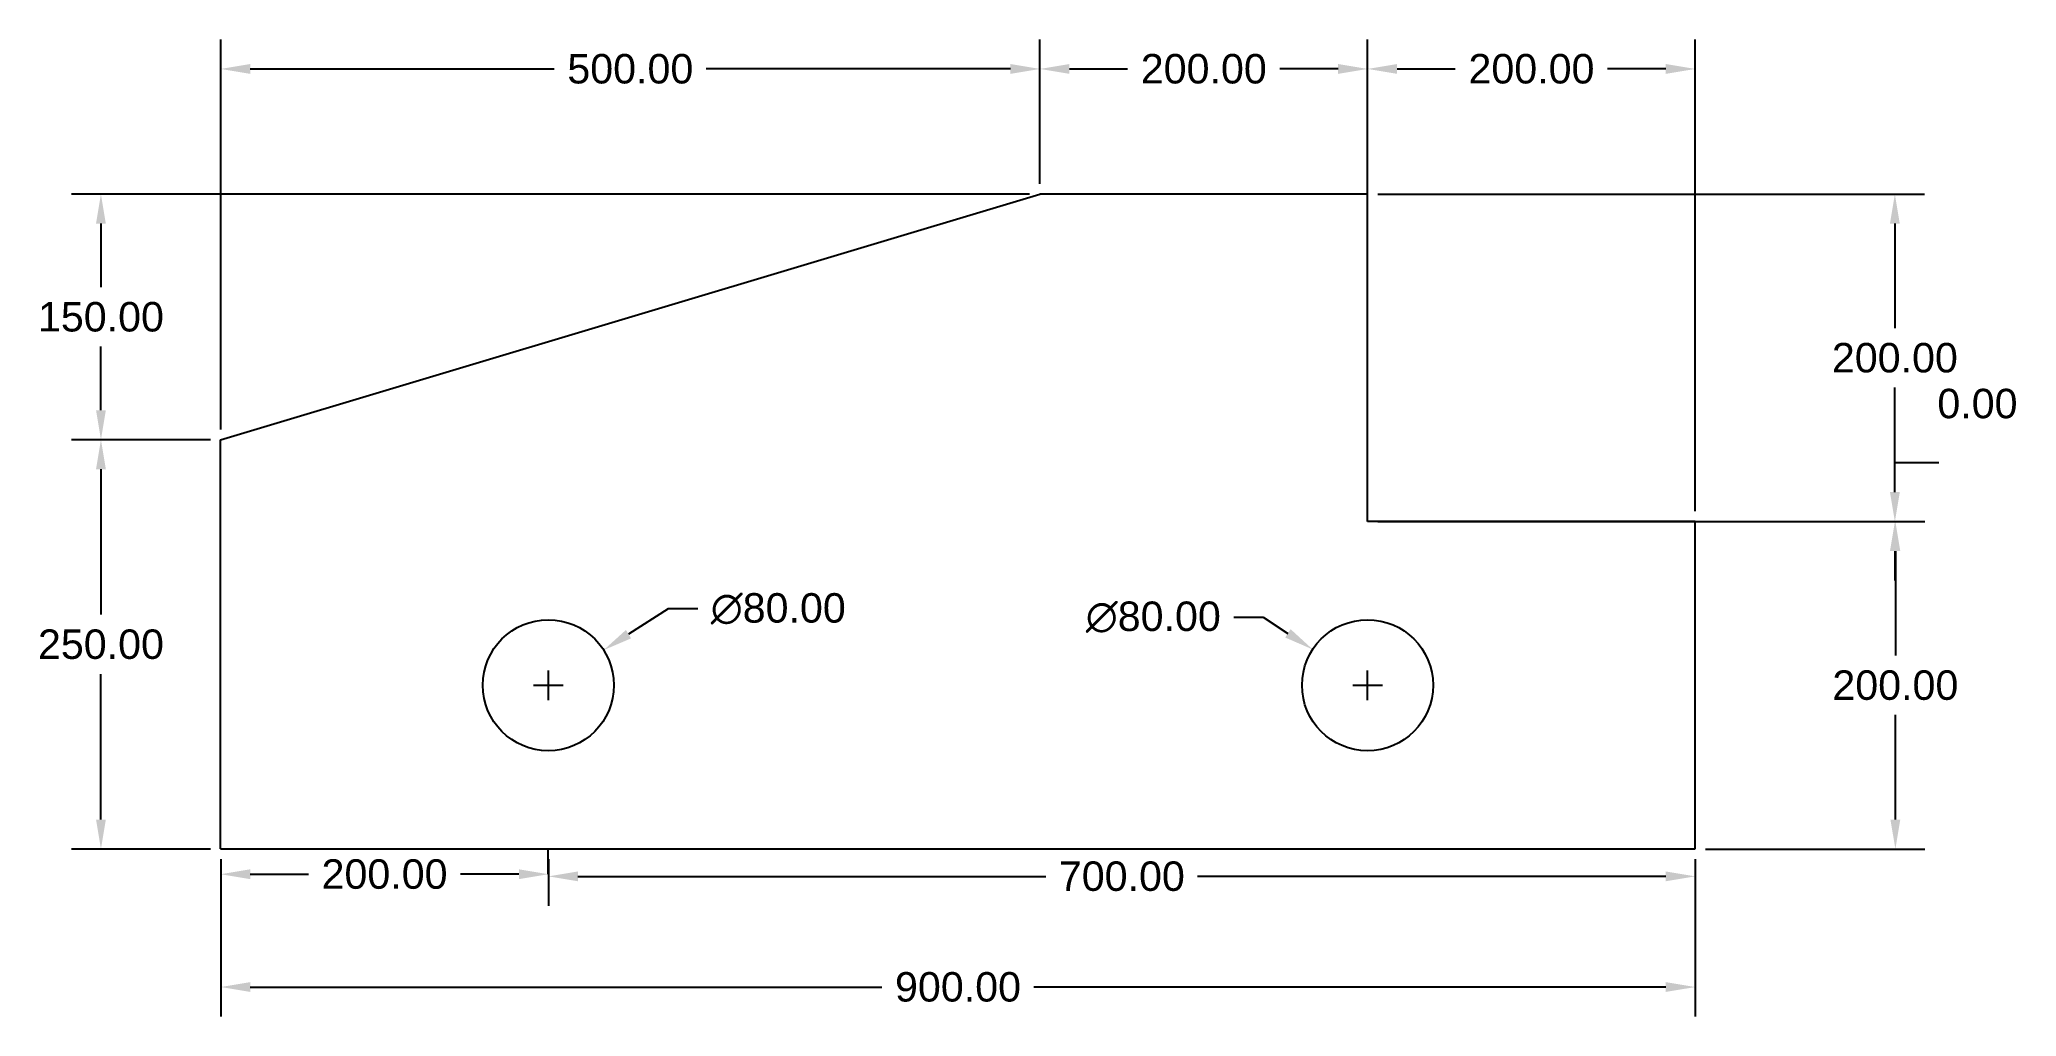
# Model space of a CAD drawing. Header units: millimetres. Extents: x -601 to 8793, y -3446 to 2415.
# Drawn here: x 7390 to 8596, y 1385 to 1982 of the extents above; entities that cross this region are included whole.
import ezdxf

# ---------------------------------------------------------------- set-up
doc = ezdxf.new("R2010")
doc.units = ezdxf.units.MM
doc.styles.get("Standard").update_dxf_attribs({"font": 'arial.ttf'})
doc.dimstyles.get("Standard").update_dxf_attribs({"dimscale": 100, "dimtxt": 0.18, "dimasz": 0.18, "dimexe": 0.18, "dimexo": 0.0625, "dimgap": 0.09, "dimtad": 0, "dimtih": 1, "dimtoh": 1, "dimzin": 0, "dimdsep": 46, "dimtxsty": 'Standard', "dimcen": 0.09, "dimadec": 0, "dimazin": 0, "dimtfac": 1, "dimtofl": 0, "dimtmove": 0, "dimatfit": 3, "dimfxl": 1, "dimtolj": 1, "dimtzin": 0, "dimarcsym": 0})

msp = doc.modelspace()

# ---------------------------------------------------------------- blocks, each defined once
blk = doc.blocks.new('*D11')
at = {"color": 0, "lineweight": -2, "transparency": 16777216}
for p, q in [((7500.4, 1481.5), (7500.4, 1454.3)), ((7518.4, 1472.3), (7553.9, 1472.3)), ((7682.4, 1472.3), (7646.8, 1472.3)), ((7700.4, 1481.5), (7700.4, 1454.3))]:
    blk.add_line(p, q, dxfattribs=at)
at = {"color": 0, "transparency": 16777216}
for points in [[(7518.4, 1475.3), (7518.4, 1469.3), (7500.4, 1472.3)], [(7682.4, 1475.3), (7682.4, 1469.3), (7700.4, 1472.3)]]:
    blk.add_solid(points, dxfattribs=at)
at = {"layer": 'Defpoints', "color": 0, "transparency": 16777216}
for p in [(7500.4, 1487.7), (7700.4, 1487.7), (7700.4, 1472.3)]:
    blk.add_point(p, dxfattribs=at)
at = {"color": 0, "transparency": 16777216, "insert": (7600.4, 1472.3), "char_height": 18, "attachment_point": 5}
blk.add_mtext('\\A1;200.00', dxfattribs=at)
blk = doc.blocks.new('*D12')
at = {"color": 0, "lineweight": -2, "transparency": 16777216}
for p, q in [((7700.4, 1466.1), (7700.4, 1453)), ((7718.4, 1471), (8004.1, 1471)), ((8382.4, 1471), (8096.6, 1471)), ((8400.4, 1466.1), (8400.4, 1453))]:
    blk.add_line(p, q, dxfattribs=at)
at = {"color": 0, "transparency": 16777216}
for points in [[(7718.4, 1474), (7718.4, 1468), (7700.4, 1471)], [(8382.4, 1474), (8382.4, 1468), (8400.4, 1471)]]:
    blk.add_solid(points, dxfattribs=at)
at = {"layer": 'Defpoints', "color": 0, "transparency": 16777216}
for p in [(7700.4, 1472.3), (8400.4, 1472.3), (8400.4, 1471)]:
    blk.add_point(p, dxfattribs=at)
at = {"color": 0, "transparency": 16777216, "insert": (8050.4, 1471), "char_height": 18, "attachment_point": 5}
blk.add_mtext('\\A1;700.00', dxfattribs=at)
blk = doc.blocks.new('*D13')
at = {"color": 0, "lineweight": -2, "transparency": 16777216}
for p, q in [((8406.6, 1687.7), (8540.5, 1687.7)), ((8522.5, 1669.7), (8522.5, 1605.9)), ((8522.5, 1505.7), (8522.5, 1569.6)), ((8406.6, 1487.7), (8540.5, 1487.7))]:
    blk.add_line(p, q, dxfattribs=at)
at = {"color": 0, "transparency": 16777216}
for points in [[(8519.5, 1669.7), (8525.5, 1669.7), (8522.5, 1687.7)], [(8519.5, 1505.7), (8525.5, 1505.7), (8522.5, 1487.7)]]:
    blk.add_solid(points, dxfattribs=at)
at = {"layer": 'Defpoints', "color": 0, "transparency": 16777216}
for p in [(8400.4, 1687.7), (8400.4, 1487.7), (8522.5, 1487.7)]:
    blk.add_point(p, dxfattribs=at)
at = {"color": 0, "transparency": 16777216, "insert": (8522.5, 1587.7), "char_height": 18, "attachment_point": 5}
blk.add_mtext('\\A1;200.00', dxfattribs=at)
blk = doc.blocks.new('*D14')
at = {"color": 0, "lineweight": -2, "transparency": 16777216}
for p, q in [((8000.4, 1894), (8000.4, 1982.2)), ((8200.4, 1894), (8200.4, 1982.2)), ((8018.4, 1964.2), (8053.9, 1964.2)), ((8182.4, 1964.2), (8146.8, 1964.2))]:
    blk.add_line(p, q, dxfattribs=at)
at = {"color": 0, "transparency": 16777216}
for points in [[(8018.4, 1967.2), (8018.4, 1961.2), (8000.4, 1964.2)], [(8182.4, 1967.2), (8182.4, 1961.2), (8200.4, 1964.2)]]:
    blk.add_solid(points, dxfattribs=at)
at = {"layer": 'Defpoints', "color": 0, "transparency": 16777216}
for p in [(8000.4, 1964.2), (8000.4, 1887.7), (8200.4, 1887.7)]:
    blk.add_point(p, dxfattribs=at)
at = {"color": 0, "transparency": 16777216, "insert": (8100.4, 1964.2), "char_height": 18, "attachment_point": 5}
blk.add_mtext('\\A1;200.00', dxfattribs=at)
blk = doc.blocks.new('*D15')
at = {"color": 0, "lineweight": -2, "transparency": 16777216}
for p, q in [((7500.4, 1744), (7500.4, 1982.2)), ((8000.4, 1894), (8000.4, 1982.2)), ((7518.4, 1964.2), (7704, 1964.2)), ((7982.4, 1964.2), (7796.7, 1964.2))]:
    blk.add_line(p, q, dxfattribs=at)
at = {"color": 0, "transparency": 16777216}
for points in [[(7518.4, 1967.2), (7518.4, 1961.2), (7500.4, 1964.2)], [(7982.4, 1967.2), (7982.4, 1961.2), (8000.4, 1964.2)]]:
    blk.add_solid(points, dxfattribs=at)
at = {"layer": 'Defpoints', "color": 0, "transparency": 16777216}
for p in [(8000.4, 1964.2), (8000.4, 1887.7), (7500.4, 1737.7)]:
    blk.add_point(p, dxfattribs=at)
at = {"color": 0, "transparency": 16777216, "insert": (7750.4, 1964.2), "char_height": 18, "attachment_point": 5}
blk.add_mtext('\\A1;500.00', dxfattribs=at)
blk = doc.blocks.new('*D16')
at = {"color": 0, "lineweight": -2, "transparency": 16777216}
for p, q in [((7494.1, 1737.7), (7409.3, 1737.7)), ((7427.3, 1719.7), (7427.3, 1630.9)), ((7427.3, 1505.7), (7427.3, 1594.6)), ((7494.1, 1487.7), (7409.3, 1487.7))]:
    blk.add_line(p, q, dxfattribs=at)
at = {"color": 0, "transparency": 16777216}
for points in [[(7424.3, 1719.7), (7430.3, 1719.7), (7427.3, 1737.7)], [(7424.3, 1505.7), (7430.3, 1505.7), (7427.3, 1487.7)]]:
    blk.add_solid(points, dxfattribs=at)
at = {"layer": 'Defpoints', "color": 0, "transparency": 16777216}
for p in [(7427.3, 1737.7), (7500.4, 1737.7), (7500.4, 1487.7)]:
    blk.add_point(p, dxfattribs=at)
at = {"color": 0, "transparency": 16777216, "insert": (7427.3, 1612.7), "char_height": 18, "attachment_point": 5}
blk.add_mtext('\\A1;250.00', dxfattribs=at)
blk = doc.blocks.new('*D17')
at = {"color": 0, "lineweight": -2, "transparency": 16777216}
for p, q in [((7994.1, 1887.7), (7409.3, 1887.7)), ((7427.3, 1869.7), (7427.3, 1830.9)), ((7427.3, 1755.7), (7427.3, 1794.6)), ((7494.1, 1737.7), (7409.3, 1737.7))]:
    blk.add_line(p, q, dxfattribs=at)
at = {"color": 0, "transparency": 16777216}
for points in [[(7424.3, 1869.7), (7430.3, 1869.7), (7427.3, 1887.7)], [(7424.3, 1755.7), (7430.3, 1755.7), (7427.3, 1737.7)]]:
    blk.add_solid(points, dxfattribs=at)
at = {"layer": 'Defpoints', "color": 0, "transparency": 16777216}
for p in [(7427.3, 1887.7), (8000.4, 1887.7), (7500.4, 1737.7)]:
    blk.add_point(p, dxfattribs=at)
at = {"color": 0, "transparency": 16777216, "insert": (7427.3, 1812.7), "char_height": 18, "attachment_point": 5}
blk.add_mtext('\\A1;150.00', dxfattribs=at)
blk = doc.blocks.new('*D18')
at = {"color": 0, "lineweight": -2, "transparency": 16777216}
for p, q in [((8206.6, 1887.7), (8540.2, 1887.7)), ((8522.2, 1869.7), (8522.2, 1805.9)), ((8522.2, 1705.7), (8522.2, 1769.6)), ((8206.6, 1687.7), (8540.2, 1687.7))]:
    blk.add_line(p, q, dxfattribs=at)
at = {"color": 0, "transparency": 16777216}
for points in [[(8519.2, 1869.7), (8525.2, 1869.7), (8522.2, 1887.7)], [(8519.2, 1705.7), (8525.2, 1705.7), (8522.2, 1687.7)]]:
    blk.add_solid(points, dxfattribs=at)
at = {"layer": 'Defpoints', "color": 0, "transparency": 16777216}
for p in [(8200.4, 1887.7), (8522.2, 1887.7), (8200.4, 1687.7)]:
    blk.add_point(p, dxfattribs=at)
at = {"color": 0, "transparency": 16777216, "insert": (8522.2, 1787.7), "char_height": 18, "attachment_point": 5}
blk.add_mtext('\\A1;200.00', dxfattribs=at)
blk = doc.blocks.new('*D19')
at = {"color": 0, "lineweight": -2, "transparency": 16777216}
for p, q in [((8522.2, 1705.7), (8522.2, 1723.7)), ((8549.1, 1723.7), (8522.2, 1723.7)), ((8206.6, 1687.7), (8540.2, 1687.7)), ((8406.6, 1687.7), (8540.2, 1687.7)), ((8522.2, 1669.7), (8522.2, 1651.7))]:
    blk.add_line(p, q, dxfattribs=at)
at = {"color": 0, "transparency": 16777216}
for points in [[(8519.2, 1705.7), (8525.2, 1705.7), (8522.2, 1687.7)], [(8519.2, 1669.7), (8525.2, 1669.7), (8522.2, 1687.7)]]:
    blk.add_solid(points, dxfattribs=at)
at = {"layer": 'Defpoints', "color": 0, "transparency": 16777216}
for p in [(8200.4, 1687.7), (8400.4, 1687.7), (8522.2, 1687.7)]:
    blk.add_point(p, dxfattribs=at)
at = {"color": 0, "transparency": 16777216, "insert": (8572.6, 1759.7), "char_height": 18, "attachment_point": 5}
blk.add_mtext('\\A1;0.00', dxfattribs=at)
blk = doc.blocks.new('*D20')
at = {"color": 0, "lineweight": -2, "transparency": 16777216}
for p, q in [((8200.4, 1694), (8200.4, 1982.2)), ((8400.4, 1694), (8400.4, 1982.2)), ((8218.4, 1964.2), (8253.9, 1964.2)), ((8382.4, 1964.2), (8346.8, 1964.2))]:
    blk.add_line(p, q, dxfattribs=at)
at = {"color": 0, "transparency": 16777216}
for points in [[(8218.4, 1967.2), (8218.4, 1961.2), (8200.4, 1964.2)], [(8382.4, 1967.2), (8382.4, 1961.2), (8400.4, 1964.2)]]:
    blk.add_solid(points, dxfattribs=at)
at = {"layer": 'Defpoints', "color": 0, "transparency": 16777216}
for p in [(8200.4, 1964.2), (8200.4, 1687.7), (8400.4, 1687.7)]:
    blk.add_point(p, dxfattribs=at)
at = {"color": 0, "transparency": 16777216, "insert": (8300.4, 1964.2), "char_height": 18, "attachment_point": 5}
blk.add_mtext('\\A1;200.00', dxfattribs=at)
blk = doc.blocks.new('*D21')
at = {"color": 0, "lineweight": -2, "transparency": 16777216}
for p, q in [((7500.4, 1481.5), (7500.4, 1385.4)), ((8400.4, 1481.5), (8400.4, 1385.4)), ((7518.4, 1403.4), (7904, 1403.4)), ((8382.4, 1403.4), (7996.7, 1403.4))]:
    blk.add_line(p, q, dxfattribs=at)
at = {"color": 0, "transparency": 16777216}
for points in [[(7518.4, 1406.4), (7518.4, 1400.4), (7500.4, 1403.4)], [(8382.4, 1406.4), (8382.4, 1400.4), (8400.4, 1403.4)]]:
    blk.add_solid(points, dxfattribs=at)
at = {"layer": 'Defpoints', "color": 0, "transparency": 16777216}
for p in [(7500.4, 1487.7), (8400.4, 1487.7), (8400.4, 1403.4)]:
    blk.add_point(p, dxfattribs=at)
at = {"color": 0, "transparency": 16777216, "insert": (7950.4, 1403.4), "char_height": 18, "attachment_point": 5}
blk.add_mtext('\\A1;900.00', dxfattribs=at)
blk = doc.blocks.new('*D22')
at = {"color": 0, "lineweight": -2, "transparency": 16777216}
for p, q in [((7773.6, 1634.4), (7749.3, 1618.9)), ((7791.6, 1634.4), (7773.6, 1634.4)), ((7700.4, 1578.7), (7700.4, 1596.7)), ((7691.4, 1587.7), (7709.4, 1587.7))]:
    blk.add_line(p, q, dxfattribs=at)
at = {"color": 0, "transparency": 16777216}
blk.add_solid([(7747.7, 1621.5), (7750.9, 1616.4), (7734.1, 1609.2)], dxfattribs=at)
at = {"layer": 'Defpoints', "color": 0, "transparency": 16777216}
for p in [(7734.1, 1609.2), (7666.6, 1566.2)]:
    blk.add_point(p, dxfattribs=at)
at = {"color": 0, "transparency": 16777216, "insert": (7840.7, 1634.4), "char_height": 18, "attachment_point": 5}
blk.add_mtext('\\A1;∅80.00', dxfattribs=at)
blk = doc.blocks.new('*D23')
at = {"color": 0, "lineweight": -2, "transparency": 16777216}
for p, q in [((8118.7, 1629.3), (8136.7, 1629.3)), ((8136.7, 1629.3), (8151.8, 1619.4)), ((8200.4, 1578.7), (8200.4, 1596.7)), ((8191.4, 1587.7), (8209.4, 1587.7))]:
    blk.add_line(p, q, dxfattribs=at)
at = {"color": 0, "transparency": 16777216}
blk.add_solid([(8153.4, 1622), (8150.1, 1616.9), (8166.9, 1609.6)], dxfattribs=at)
at = {"layer": 'Defpoints', "color": 0, "transparency": 16777216}
for p in [(8166.9, 1609.6), (8233.9, 1565.9)]:
    blk.add_point(p, dxfattribs=at)
at = {"color": 0, "transparency": 16777216, "insert": (8069.6, 1629.3), "char_height": 18, "attachment_point": 5}
blk.add_mtext('\\A1;∅80.00', dxfattribs=at)

# ---------------------------------------------------------------- dimensions: what is measured, and where the dimension line sits
for base, p1, p2, picture, middle in [((8000.357, 1964.181), (7500.357, 1737.742), (8000.357, 1887.742), '*D15', (7750.357, 1964.181)), ((8000.357, 1964.181), (8200.357, 1887.742), (8000.357, 1887.742), '*D14', (8100.357, 1964.181)), ((8200.357, 1964.181), (8400.357, 1687.742), (8200.357, 1687.742), '*D20', (8300.357, 1964.181)), ((7700.357, 1472.307), (7500.357, 1487.742), (7700.357, 1487.742), '*D11', (7600.357, 1472.307)), ((8400.357, 1403.404), (7500.357, 1487.742), (8400.357, 1487.742), '*D21', (7950.357, 1403.404)), ((8400.357, 1470.996), (7700.357, 1472.307), (8400.357, 1472.307), '*D12', (8050.357, 1470.996))]:
    dim = msp.add_linear_dim(base=base, p1=p1, p2=p2, dimstyle='Standard')
    dim.commit()
    dim.dimension.update_dxf_attribs({"geometry": picture, "text_midpoint": middle})
for base, p1, p2, picture, middle in [((7427.311, 1887.742), (7500.357, 1737.742), (8000.357, 1887.742), '*D17', (7427.311, 1812.742)), ((8522.204, 1887.742), (8200.357, 1687.742), (8200.357, 1887.742), '*D18', (8522.204, 1787.742)), ((7427.311, 1737.742), (7500.357, 1487.742), (7500.357, 1737.742), '*D16', (7427.311, 1612.742)), ((8522.491, 1487.742), (8400.357, 1687.742), (8400.357, 1487.742), '*D13', (8522.491, 1587.742))]:
    dim = msp.add_linear_dim(base=base, p1=p1, p2=p2, angle=90, dimstyle='Standard')
    dim.commit()
    dim.dimension.update_dxf_attribs({"geometry": picture, "text_midpoint": middle})
dim = msp.add_linear_dim(base=(8522.204084654, 1687.741741727), p1=(8200.357496653, 1687.741741727), p2=(8400.357496653, 1687.741741727), angle=90, dimstyle='Standard', override={"dimtmove": 1})
dim.commit()
dim.dimension.update_dxf_attribs({"geometry": '*D19', "text_midpoint": (8572.551287928, 1759.741741727)})
for p1, p2, picture, middle in [((7666.629, 1566.238), (7734.086, 1609.245), '*D22', (7840.712, 1634.426)), ((8233.856, 1565.882), (8166.859, 1609.601), '*D23', (8069.578, 1629.274))]:
    dim = msp.add_diameter_dim_2p(p1=p1, p2=p2, dimstyle='Standard')
    dim.commit()
    dim.dimension.update_dxf_attribs({"geometry": picture, "text_midpoint": middle, "dimtype": 163})

# ---------------------------------------------------------------- linework, layer by layer
for p, q in [((7500.357, 1737.742), (8000.357, 1887.742)), ((8200.357, 1887.742), (8000.357, 1887.742)), ((8200.357, 1687.742), (8200.357, 1887.742)), ((7500.357, 1487.742), (7500.357, 1737.742)), ((8400.357, 1687.742), (8200.357, 1687.742)), ((8400.357, 1487.742), (8400.357, 1687.742)), ((7500.357, 1487.742), (8400.357, 1487.742)), ((7700.357, 1472.307), (7700.357, 1487.742))]:
    msp.add_line(p, q)
for centre in [(7700.357, 1587.742), (8200.357, 1587.742)]:
    msp.add_circle(centre, 40)

msp.set_redraw_order([(e.dxf.handle, doc.entitydb.next_handle()) for e in msp.query("TEXT MTEXT ATTDEF DIMENSION ARC_DIMENSION")])  # texts and dimensions are drawn at this point

doc.saveas('drawing.dxf')
